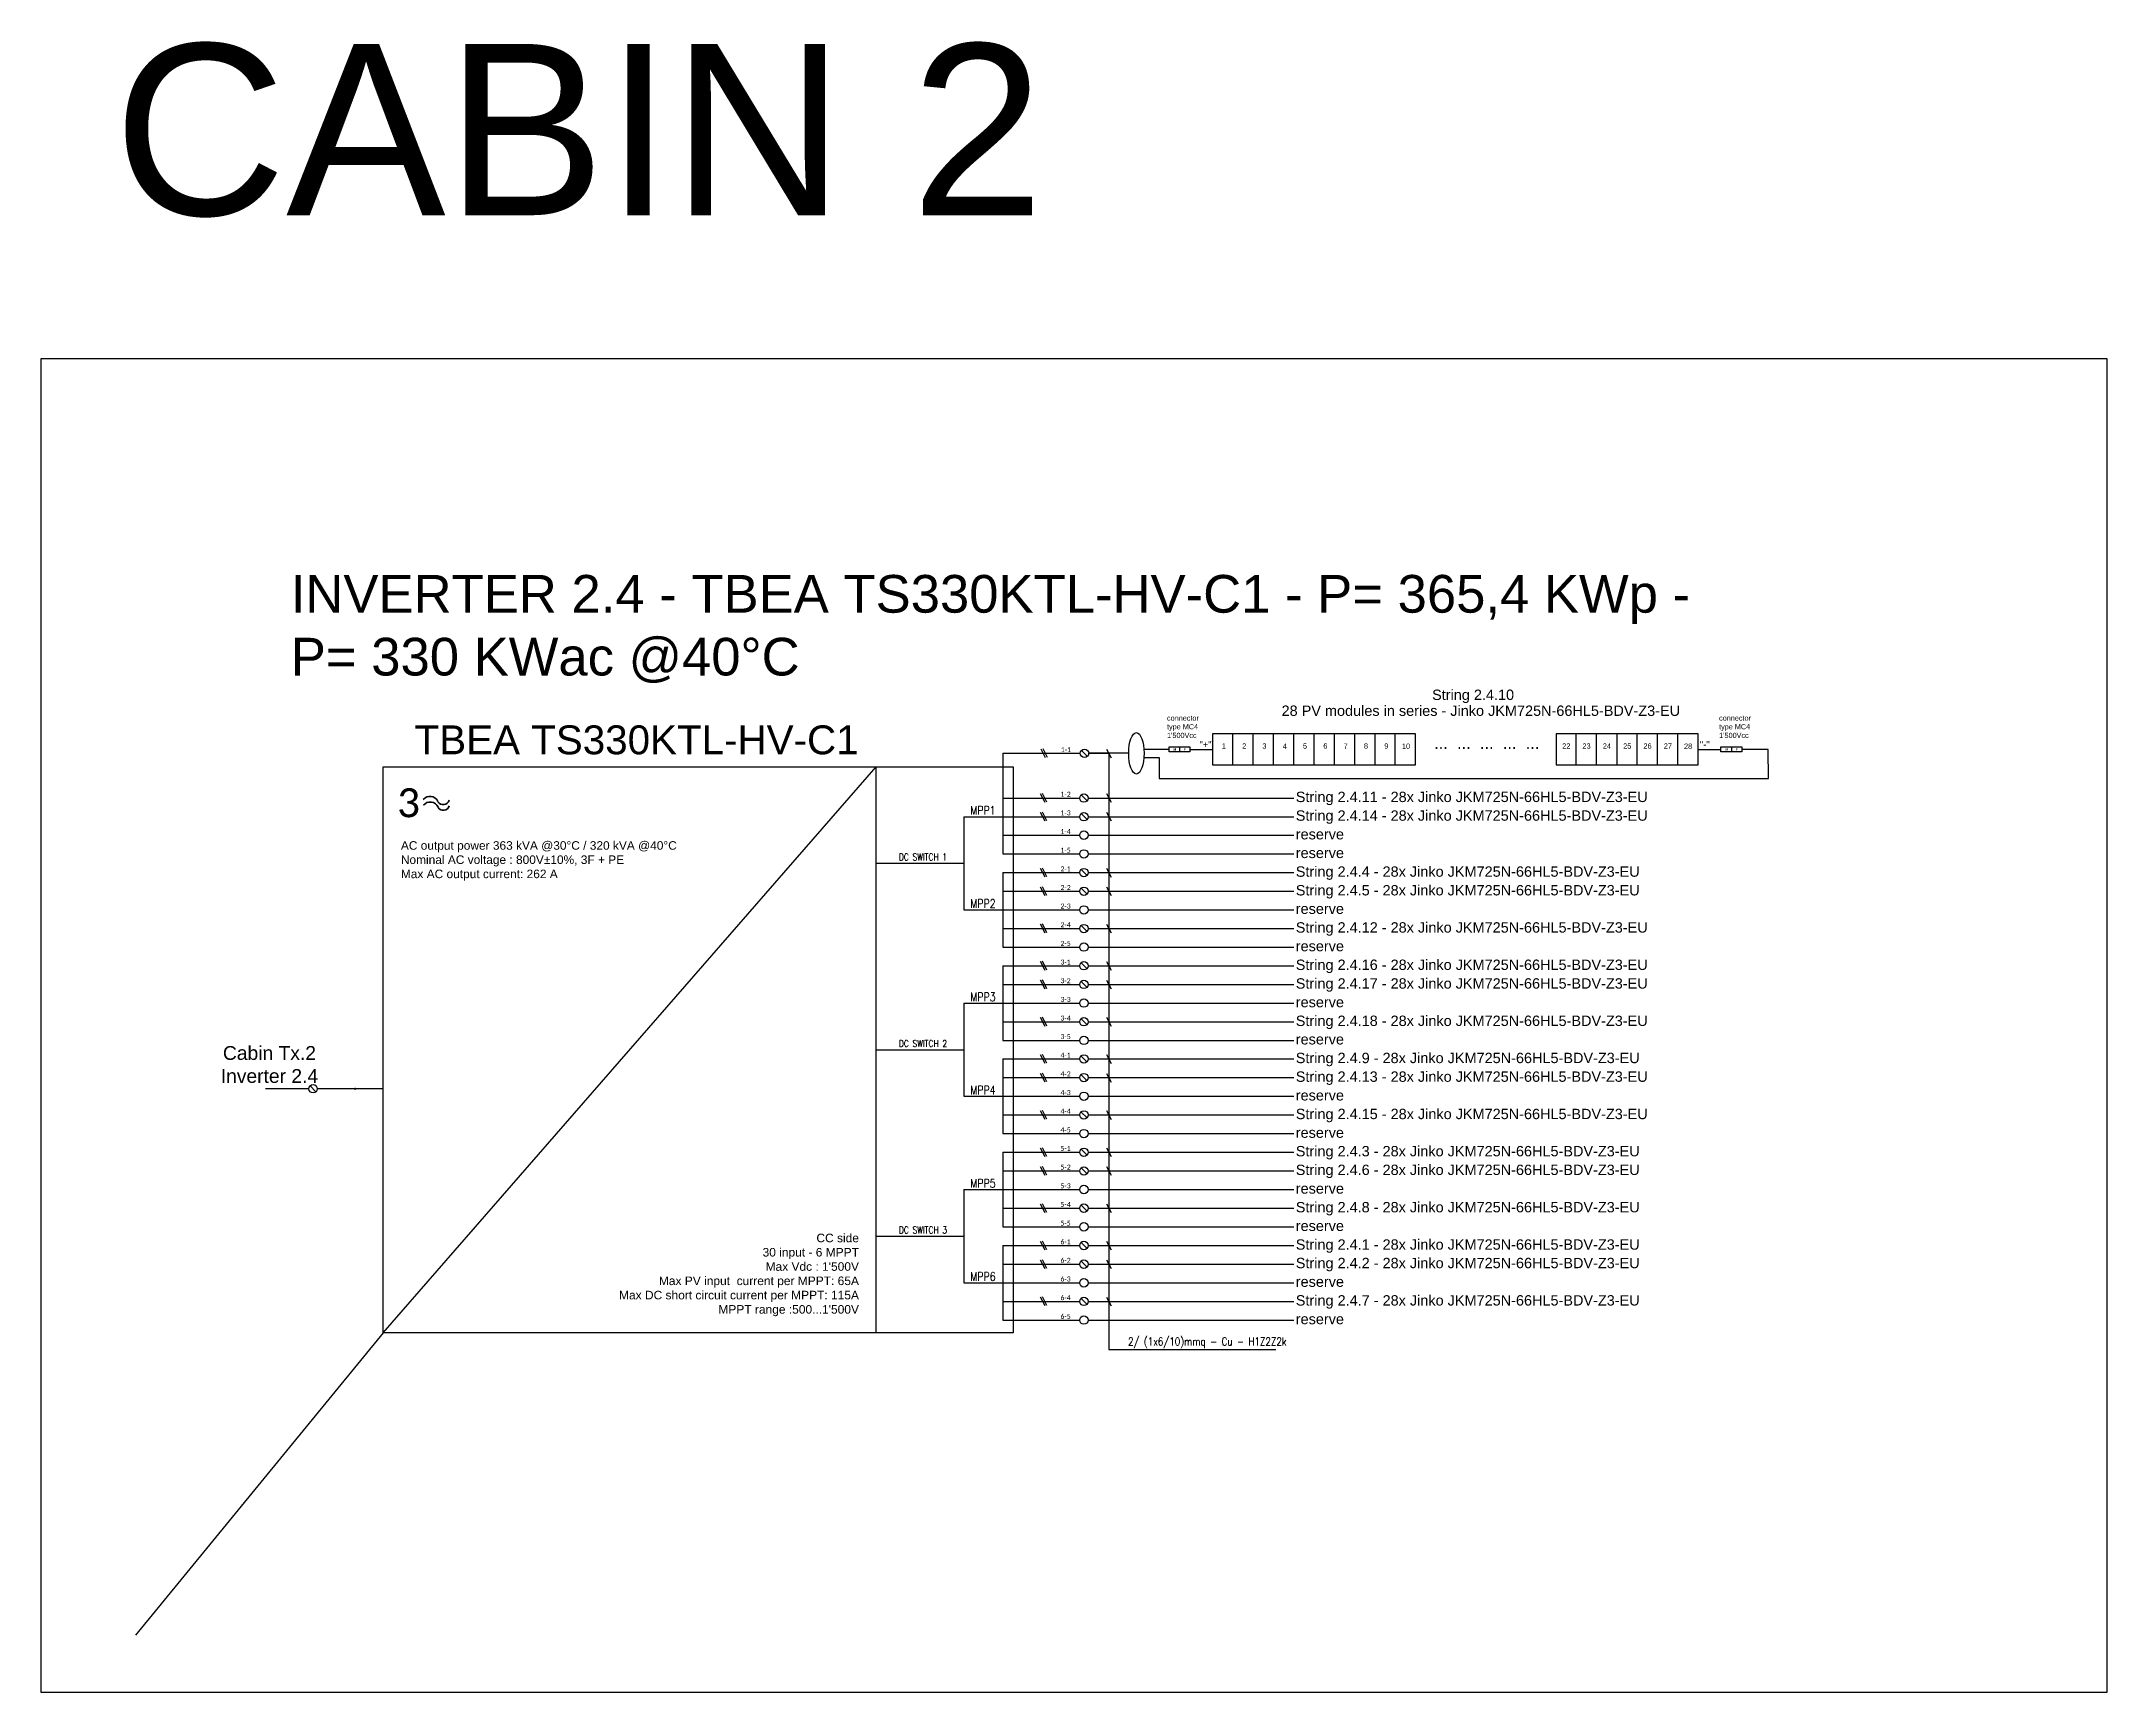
# Model space of a CAD drawing. Header units: millimetres. Extents: x 14856 to 141494, y 133975 to 167686.
# Drawn here: x 57822 to 69884, y 146011 to 155650 of the extents above; entities that cross this region are included whole.
import ezdxf

# ---------------------------------------------------------------- set-up
doc = ezdxf.new("R2010")
doc.units = ezdxf.units.MM
doc.linetypes.add('TRATTEGGIATA', pattern=[19.05, 12.7, -6.35])
doc.layers.add('-Testi', color=1, linetype='Continuous')
doc.layers.add('TRATTEGGIATA', color=40, linetype='TRATTEGGIATA')
doc.styles.add('Legend', font='calibri.ttf')
doc.styles.add('SIMPLEX', font='SIMPLEX', dxfattribs={"width": 0.8})
doc.styles.get("Standard").update_dxf_attribs({"font": 'arial.ttf'})

# ---------------------------------------------------------------- blocks, each defined once
blk = doc.blocks.new('P00102')
at = {"color": 1, "linetype": 'ByBlock', "lineweight": 25}
for p, q in [((0, 4), (-4, -4)), ((2, 4), (-2, -4)), ((4, 4), (0, -4))]:
    blk.add_line(p, q, dxfattribs=at)
blk = doc.blocks.new('P00')
at = {"color": 1}
for points in [[(-19, 26), (7, -25)], [(20, -25), (-6, 26)]]:
    blk.add_lwpolyline(points, dxfattribs=at)

msp = doc.modelspace()

# ---------------------------------------------------------------- linework, layer by layer
for points in [[(63437, 151494), (63437, 150907)], [(63932, 151476), (63897, 151511)], [(63936, 151494), (64056, 151494), (64056, 148014)], [(64043, 151519), (64069, 151468)], [(64043, 151519), (64069, 151468)], [(64469, 151532), (64469, 151502)], [(64529, 151517), (64662, 151517)], [(64662, 151608), (64662, 151426), (65848, 151426), (65848, 151608), (64662, 151608)], [(64781, 151426), (64781, 151608)], [(64899, 151426), (64899, 151607)], [(65018, 151425), (65018, 151607)], [(65136, 151426), (65136, 151608)], [(65255, 151426), (65255, 151607)], [(65374, 151425), (65374, 151607)], [(65492, 151426), (65492, 151608)], [(65611, 151426), (65611, 151607)], [(65729, 151425), (65729, 151607)], [(66668, 151608), (66668, 151426), (67498, 151426), (67498, 151608), (66668, 151608)], [(66786, 151426), (66786, 151608)], [(66905, 151426), (66905, 151607)], [(67024, 151425), (67024, 151607)], [(67142, 151426), (67142, 151608)], [(67261, 151426), (67261, 151607)], [(67261, 151426), (67261, 151607)], [(67379, 151425), (67379, 151607)], [(67379, 151425), (67379, 151607)], [(67498, 151426), (67498, 151608)], [(67498, 151517), (67631, 151517)], [(67692, 151532), (67692, 151502)], [(59818, 148111), (62697, 151415)], [(62697, 148111), (62697, 151415)], [(64043, 151259), (64069, 151208)], [(63929, 151216), (63894, 151251)], [(63929, 151107), (63894, 151142)], [(64043, 151150), (64069, 151099)], [(63209, 151124), (63437, 151124)], [(63209, 151124), (63209, 150580)], [(62697, 150852), (63209, 150852)], [(63437, 150798), (63437, 150363)], [(63929, 150781), (63894, 150815)], [(64043, 150823), (64069, 150772)], [(63929, 150672), (63894, 150706)], [(64043, 150715), (64069, 150664)], [(63209, 150580), (63437, 150580)], [(63929, 150454), (63894, 150489)], [(64043, 150497), (64069, 150446)], [(63437, 150254), (63437, 149818)], [(63929, 150236), (63894, 150271)], [(64043, 150279), (64069, 150228)], [(64043, 150170), (64069, 150119)], [(63929, 150127), (63894, 150162)], [(63209, 150036), (63437, 150036)], [(63209, 150036), (63209, 149492)], [(63929, 149910), (63894, 149945)], [(64043, 149953), (64069, 149902)], [(62697, 149764), (63209, 149764)], [(63437, 149710), (63437, 149274)], [(63929, 149692), (63894, 149727)], [(64043, 149735), (64069, 149684)], [(63929, 149583), (63894, 149618)], [(64043, 149626), (64069, 149575)], [(59426, 149519), (59392, 149553)], [(59818, 149536), (59434, 149536)], [(63209, 149492), (63437, 149492)], [(63929, 149366), (63894, 149400)], [(64043, 149409), (64069, 149357)], [(63437, 149165), (63437, 148730)], [(63929, 149148), (63894, 149183)], [(64043, 149191), (64069, 149140)], [(64043, 149082), (64069, 149031)], [(63929, 149039), (63894, 149074)], [(63209, 148948), (63437, 148948)], [(63209, 148948), (63209, 148403)], [(63929, 148821), (63894, 148856)], [(64043, 148864), (64069, 148813)], [(62697, 148676), (63209, 148676)], [(63437, 148621), (63437, 148186)], [(63929, 148604), (63894, 148639)], [(64043, 148647), (64069, 148596)], [(63929, 148495), (63894, 148530)], [(64043, 148538), (64069, 148487)], [(63209, 148403), (63437, 148403)], [(63929, 148277), (63894, 148312)], [(64043, 148320), (64069, 148269)], [(64056, 148014), (65031, 148014)]]:
    msp.add_lwpolyline(points)
at = {"color": 40, "linetype": 'Continuous'}
for points in [[(63437, 151494), (63890, 151494)], [(63437, 151233), (63887, 151233)], [(63936, 151233), (65136, 151233)], [(63437, 151124), (63887, 151124)], [(63936, 151124), (65136, 151124)], [(63437, 150798), (63887, 150798)], [(63936, 150798), (65136, 150798)], [(63437, 150689), (63887, 150689)], [(63936, 150689), (65136, 150689)], [(63437, 150471), (63887, 150471)], [(63936, 150471), (65136, 150471)], [(63437, 150254), (63887, 150254)], [(63936, 150254), (65136, 150254)], [(63437, 150145), (63887, 150145)], [(63936, 150145), (65136, 150145)], [(63437, 149927), (63887, 149927)], [(63936, 149927), (65136, 149927)], [(63437, 149710), (63887, 149710)], [(63936, 149710), (65136, 149710)], [(63437, 149601), (63887, 149601)], [(63936, 149601), (65136, 149601)], [(63437, 149383), (63887, 149383)], [(63936, 149383), (65136, 149383)], [(63437, 149165), (63887, 149165)], [(63936, 149165), (65136, 149165)], [(63437, 149056), (63887, 149056)], [(63936, 149056), (65136, 149056)]]:
    msp.add_lwpolyline(points, dxfattribs=at)
at = {"color": 40}
for points in [[(64172, 151494), (63939, 151494)], [(64262, 151519), (64407, 151519)], [(64262, 151469), (64351, 151469), (64351, 151347), (67908, 151347), (67907, 151517), (67753, 151517)]]:
    msp.add_lwpolyline(points, dxfattribs=at)
for points in [[(64408, 151532), (64529, 151532), (64529, 151502), (64408, 151502)], [(67631, 151532), (67753, 151532), (67753, 151502), (67631, 151502)], [(59818, 151415), (63498, 151415), (63498, 148111), (59818, 148111)]]:
    msp.add_lwpolyline(points, close=True)
at = {"color": 8, "linetype": 'Continuous'}
for points in [[(63437, 151016), (63887, 151016)], [(63936, 151016), (65136, 151016)], [(63437, 150907), (63887, 150907)], [(63936, 150907), (65136, 150907)], [(63437, 150580), (63887, 150580)], [(63936, 150580), (65136, 150580)], [(63437, 150363), (63887, 150363)], [(63936, 150363), (65136, 150363)], [(63437, 150036), (63887, 150036)], [(63936, 150036), (65136, 150036)], [(63437, 149818), (63887, 149818)], [(63936, 149818), (65136, 149818)], [(63437, 149492), (63887, 149492)], [(63936, 149492), (65136, 149492)], [(63437, 149274), (63887, 149274)], [(63936, 149274), (65136, 149274)], [(63437, 148948), (63887, 148948)], [(63936, 148948), (65136, 148948)], [(63437, 148730), (63887, 148730)], [(63936, 148730), (65136, 148730)], [(63437, 148403), (63887, 148403)], [(63936, 148403), (65136, 148403)], [(63437, 148186), (63887, 148186)], [(63936, 148186), (65136, 148186)]]:
    msp.add_lwpolyline(points, dxfattribs=at)
at = {"color": 4}
msp.add_lwpolyline([(59384, 149536), (59132, 149536)], dxfattribs=at)
at = {"color": 7}
for centre in [(63914, 151494), (63911, 151233), (63911, 151124), (63911, 150798), (63911, 150689), (63911, 150471), (63911, 150254), (63911, 150145), (63911, 149927), (63911, 149710), (63911, 149601), (63911, 149383), (63911, 149165), (63911, 149056), (63911, 148839), (63911, 148621), (63911, 148512), (63911, 148295)]:
    msp.add_circle(centre, 24.6, dxfattribs=at)
at = {"color": 8}
for centre in [(63911, 151016), (63911, 150907), (63911, 150580), (63911, 150363), (63911, 150036), (63911, 149818), (63911, 149492), (63911, 149274), (63911, 148948), (63911, 148730), (63911, 148403), (63911, 148186)]:
    msp.add_circle(centre, 24.6, dxfattribs=at)
msp.add_circle((59409, 149536), 24.6)
at = {"lineweight": 35}
for centre, radius, start, end in [((60092, 151193), 50.1, 22.5771, 141.9874), ((60093, 151160), 50.1, 22.5771, 141.9874), ((60169, 151231), 36.5, 211.9962, 342.6174), ((60170, 151198), 36.5, 211.9962, 342.6174)]:
    msp.add_arc(centre, radius, start, end, dxfattribs=at)
msp.add_ellipse((64217, 151494), major_axis=(0, -121), ratio=0.370747)
at = {"layer": 'Defpoints', "color": 1}
msp.add_line((59818, 148111), (58373, 146347), dxfattribs=at)
msp.add_lwpolyline([(57822, 153798), (69884, 153798), (69884, 146011), (57822, 146011)], close=True, dxfattribs=at)
at = {"layer": 'TRATTEGGIATA', "color": 40, "linetype": 'Continuous', "ltscale": 0.5}
for points in [[(63437, 148839), (63887, 148839)], [(63936, 148839), (65136, 148839)], [(63437, 148621), (63887, 148621)], [(63936, 148621), (65136, 148621)], [(63437, 148512), (63887, 148512)], [(63936, 148512), (65136, 148512)], [(63437, 148295), (63887, 148295)], [(63936, 148295), (65136, 148295)]]:
    msp.add_lwpolyline(points, dxfattribs=at)

# ---------------------------------------------------------------- block references
for name, p in [('P00', (63678, 151494)), ('P00', (63675, 151233)), ('P00', (63675, 151125)), ('P00', (63675, 150798)), ('P00', (63675, 150689)), ('P00', (63675, 150472)), ('P00', (63675, 150254)), ('P00', (63675, 150145)), ('P00', (63675, 149927)), ('P00', (63675, 149710)), ('P00', (63675, 149601)), ('P00102', (59654, 149536)), ('P00', (63675, 149383)), ('P00', (63675, 149165)), ('P00', (63675, 149057)), ('P00', (63675, 148839)), ('P00', (63675, 148621)), ('P00', (63675, 148512)), ('P00', (63675, 148295))]:
    msp.add_blockref(name, p)

# ---------------------------------------------------------------- texts
at = {"layer": '-Testi', "color": 7, "attachment_point": 5, "style": 'SIMPLEX'}
for s, insert, char_height, width in [('MPP1', (63321, 151161), 50, 54.43), ('DC SWITCH 1', (62971, 150889), 40, 391.73), ('MPP2', (63321, 150617), 50, 54.43), ('MPP3', (63321, 150072), 50, 54.43), ('DC SWITCH 2', (62971, 149800), 40, 391.73), ('MPP4', (63321, 149528), 50, 54.43), ('MPP5', (63321, 148984), 50, 54.43), ('DC SWITCH 3', (62971, 148712), 40, 391.73), ('MPP6', (63321, 148440), 50, 54.43), ('2/ (1x6/10)mmq - Cu - H1Z2Z2k', (64631, 148053), 46.62, 1811.15)]:
    msp.add_mtext(s, dxfattribs=dict(at, insert=insert, char_height=char_height, width=width))
for s, insert, char_height, width, attachment_point in [('CABIN 2', (58243, 155635), 1000, 9076.37, 1), ('INVERTER 2.4 - TBEA TS330KTL-HV-C1 - P= 365,4 KWp - P= 330 KWac @40°C', (59279, 152535), 220, 8459.92, 1), ('28 PV modules in series - Jinko JKM725N-6{\\C7;6HL5-B}DV-Z3-EU', (65065, 151773), 60.44, 2681.98, 1), ('TBEA TS330KTL-HV-C1', (60002, 151657), 168.7, 3487.59, 1), ("connector type MC4\\P1'500Vcc", (64396, 151715), 30.34, 266.35, 1), ("connector type MC4\\P1'500Vcc", (67620, 151715), 30.34, 266.35, 1), ('\\pxql;{\\fArial|b1|i0|c0|p34;M}', (64433, 151524), 13.78, 16.7, 1), ('\\pxql;{\\fArial|b1|i0|c0|p34;F}', (64494, 151524), 13.78, 16.7, 1), ("''+''", (64585, 151565), 38.1, 72.4, 1), ('1 ', (64716, 151552), 30.8, 30.84, 1), ('2 ', (64835, 151552), 30.8, 30.84, 1), ('3 ', (64953, 151552), 30.8, 30.84, 1), ('4 ', (65072, 151551), 30.8, 30.84, 1), ('5 ', (65190, 151552), 30.8, 30.84, 1), ('6 ', (65309, 151552), 30.8, 30.84, 1), ('7 ', (65427, 151551), 30.8, 30.84, 1), ('8 ', (65546, 151552), 30.8, 30.84, 1), ('9 ', (65665, 151552), 30.8, 30.84, 1), ('10 ', (65768, 151551), 30.8, 30.84, 1), ('...  ...  ...  ...  ... ', (65956, 151589), 68.89, 747.03, 1), ('22 ', (66704, 151552), 30.8, 30.84, 1), ('23 ', (66822, 151552), 30.8, 30.84, 1), ('24 ', (66941, 151552), 30.8, 30.84, 1), ('25 ', (67060, 151552), 30.8, 30.84, 1), ('26 ', (67178, 151552), 30.8, 30.84, 1), ('27', (67297, 151552), 30.8, 30.84, 1), ('28 ', (67415, 151551), 30.8, 30.84, 1), ("''-''", (67507, 151565), 38.1, 72.4, 1), ('\\pxql;{\\fArial|b1|i0|c0|p34;M}', (67657, 151524), 13.78, 16.7, 1), ('\\pxql;{\\fArial|b1|i0|c0|p34;F}', (67717, 151524), 13.78, 16.7, 1), ('AC output power 363 kVA @30°C / 320 kVA @40°C\\PNominal AC voltage : 800V±10%, 3F + PE \\PMax AC output current: 262 A', (59922, 150981), 49.77, 2205.22, 1), ('\\pxqc;Cabin Tx.2\\PInverter 2.4', (58699, 149785), 80.48, 910.84, 1), ("CC side\\P30 input - 6 MPPT \\PMax Vdc : 1'500V\\PMax PV input  current per MPPT: 65A\\PMax DC short circuit current per MPPT: 115A \\PMPPT range :500...1'500V ", (62597, 148690), 50, 1795.44, 3)]:
    msp.add_mtext(s, dxfattribs=dict(insert=insert, char_height=char_height, width=width, attachment_point=attachment_point))
at = {"color": 7, "char_height": 60.44, "width": 4500, "attachment_point": 1}
for s, insert in [('String 2.4.10', (65944, 151866)), ('String 2.4.11 - 28x Jinko JKM725N-66HL5-BDV-Z3-EU', (65148, 151270)), ('String 2.4.14 - 28x Jinko JKM725N-66HL5-BDV-Z3-EU', (65148, 151161)), ('String 2.4.4 - 28x Jinko JKM725N-66HL5-BDV-Z3-EU', (65148, 150834)), ('String 2.4.5 - 28x Jinko JKM725N-66HL5-BDV-Z3-EU', (65148, 150725)), ('String 2.4.12 - 28x Jinko JKM725N-66HL5-BDV-Z3-EU', (65148, 150508)), ('String 2.4.16 - 28x Jinko JKM725N-66HL5-BDV-Z3-EU', (65148, 150290)), ('String 2.4.17 - 28x Jinko JKM725N-66HL5-BDV-Z3-EU', (65148, 150181)), ('String 2.4.18 - 28x Jinko JKM725N-66HL5-BDV-Z3-EU', (65148, 149963)), ('String 2.4.9 - 28x Jinko JKM725N-66HL5-BDV-Z3-EU', (65148, 149746)), ('String 2.4.13 - 28x Jinko JKM725N-66HL5-BDV-Z3-EU', (65148, 149637)), ('String 2.4.15 - 28x Jinko JKM725N-66HL5-BDV-Z3-EU', (65148, 149419)), ('String 2.4.3 - 28x Jinko JKM725N-66HL5-BDV-Z3-EU', (65148, 149202)), ('String 2.4.6 - 28x Jinko JKM725N-66HL5-BDV-Z3-EU', (65148, 149093)), ('String 2.4.8 - 28x Jinko JKM725N-66HL5-BDV-Z3-EU', (65148, 148875)), ('String 2.4.1 - 28x Jinko JKM725N-66HL5-BDV-Z3-EU', (65148, 148657)), ('String 2.4.2 - 28x Jinko JKM725N-66HL5-BDV-Z3-EU', (65148, 148549)), ('String 2.4.7 - 28x Jinko JKM725N-66HL5-BDV-Z3-EU', (65148, 148331))]:
    msp.add_mtext(s, dxfattribs=dict(at, insert=insert))
at = {"color": 7, "char_height": 28.9, "width": 87.84, "attachment_point": 1, "style": 'Legend'}
for s, insert in [('1-1', (63776, 151530)), ('1-2', (63774, 151270)), ('1-3', (63774, 151161)), ('2-1', (63774, 150834)), ('2-2', (63774, 150725)), ('2-4', (63774, 150508)), ('3-1', (63774, 150290)), ('3-2', (63774, 150181)), ('3-4', (63774, 149963)), ('4-1', (63774, 149746)), ('4-2', (63774, 149637)), ('4-4', (63774, 149419)), ('5-1', (63774, 149202)), ('5-2', (63774, 149093)), ('5-4', (63774, 148875)), ('6-1', (63774, 148657)), ('6-2', (63774, 148549)), ('6-4', (63774, 148331))]:
    msp.add_mtext(s, dxfattribs=dict(at, insert=insert))
at = {"insert": (59900, 151290), "char_height": 169, "width": 2757.72, "attachment_point": 1, "style": 'Legend'}
msp.add_mtext('3', dxfattribs=at)
at = {"color": 8, "char_height": 28.9, "width": 87.84, "attachment_point": 1, "style": 'Legend'}
for s, insert in [('1-4', (63774, 151052)), ('1-5', (63774, 150943)), ('2-3', (63774, 150617)), ('2-5', (63774, 150399)), ('3-3', (63774, 150072)), ('3-5', (63774, 149855)), ('4-3', (63774, 149528)), ('4-5', (63774, 149310)), ('5-3', (63774, 148984)), ('5-5', (63774, 148766)), ('6-3', (63774, 148440)), ('6-5', (63774, 148222))]:
    msp.add_mtext(s, dxfattribs=dict(at, insert=insert))
at = {"color": 8, "char_height": 60.4, "width": 4500, "attachment_point": 1}
for insert in [(65148, 151052), (65148, 150943), (65148, 150617), (65148, 150399), (65148, 150072), (65148, 149855), (65148, 149528), (65148, 149310), (65148, 148984), (65148, 148766), (65148, 148440), (65148, 148222)]:
    msp.add_mtext('reserve', dxfattribs=dict(at, insert=insert))

doc.saveas('drawing.dxf')
